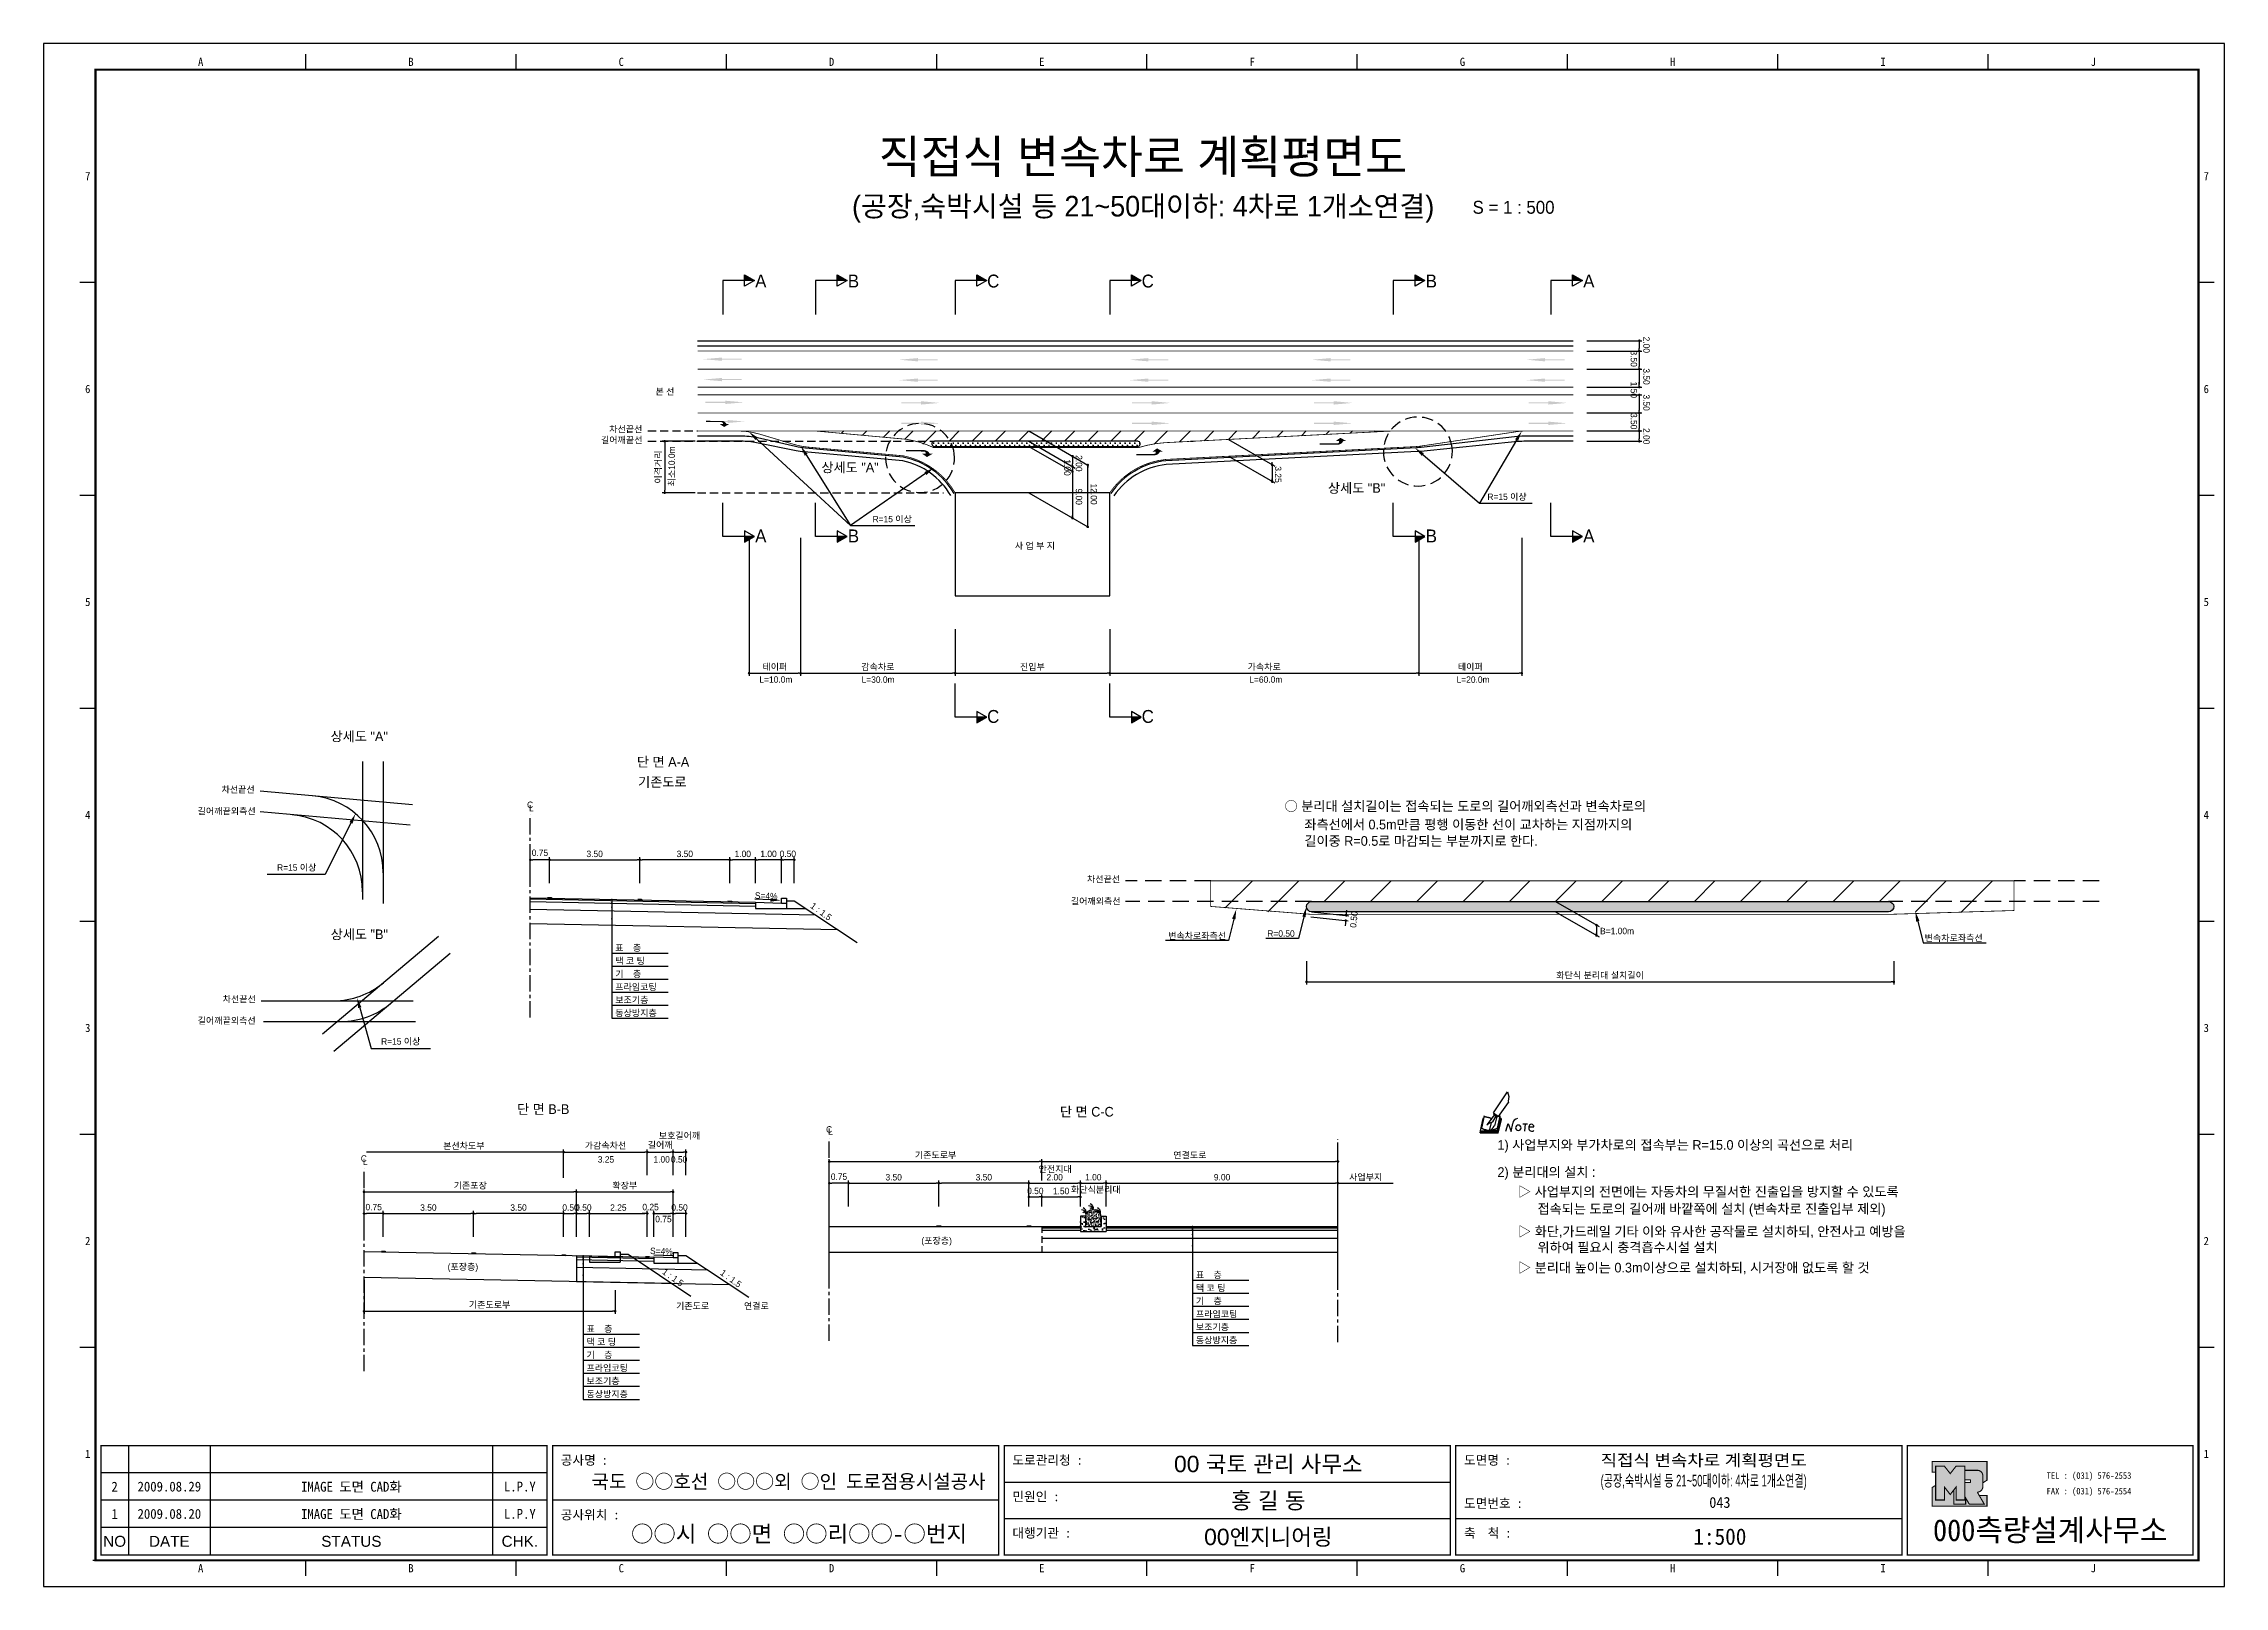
# Model space of a CAD drawing. Header units: millimetres. Extents: x 538 to 962, y 5 to 304.
import ezdxf
from ezdxf.enums import TextEntityAlignment as Align

# ---------------------------------------------------------------- set-up
doc = ezdxf.new("R2010")
doc.units = ezdxf.units.MM
doc.linetypes.add('CENTER', pattern=[50.8, 31.75, -6.35, 6.35, -6.35])
doc.linetypes.add('HIDDEN', pattern=[9.525, 6.35, -3.175])
for name, color, linetype in [('CC-GSTR-0004', 4, 'Continuous'), ('CM-LANE-0030', 30, 'Continuous'), ('CZ-DIMT-0002', 7, 'Continuous'), ('CZ-EXST-0002', 1, 'Continuous'), ('CZ-LIN1-0007', 7, 'Continuous'), ('CZ-LIN2-0003', 3, 'Continuous'), ('CZ-LINE-0001', 7, 'Continuous'), ('CZ-TEXT-BOX0', 7, 'Continuous'), ('TITLE', 7, 'Continuous')]:
    doc.layers.add(name, color=color, linetype=linetype)
doc.styles.add('견고딕', font='arial.ttf')
doc.styles.add('돋움', font='')
doc.styles.add('돋음체', font='')
doc.styles.get('돋움').set_extended_font_data('Dotum')
doc.styles.get('돋음체').set_extended_font_data('DotumChe')

msp = doc.modelspace()

# ---------------------------------------------------------------- texts
at = {"layer": 'CZ-DIMT-0002', "style": '돋움'}
for s, height, p in [('A', 2.5, (677.71, 258.14)), ('B', 2.5, (695.7, 258.14)), ('C', 2.5, (722.83, 258.14)), ('C', 2.5, (752.83, 258.14)), ('B', 2.5, (807.89, 258.14)), ('A', 2.5, (838.46, 258.14)), ('본 선', 1.25, (659.09, 236.69)), ('차선끝선', 1.25, (651.5, 229.39)), ('길어깨끝선', 1.25, (650.71, 227.29)), ('상세도 "A"', 1.875, (695.04, 221.98)), ('상세도 "B"', 1.875, (793.37, 217.98)), ('R=15 이상', 1.25, (822.58, 216.28)), ('R=15 이상', 1.25, (703.22, 211.95)), ('A', 2.5, (677.71, 208.68)), ('B', 2.5, (695.7, 208.68)), ('사 업 부 지', 1.25, (730.93, 206.77)), ('B', 2.5, (807.89, 208.68)), ('A', 2.5, (838.46, 208.68)), ('L=10.0m', 1.25, (680.64, 180.8)), ('L=30.0m', 1.25, (700.48, 180.8)), ('L=60.0m', 1.25, (775.75, 180.8)), ('L=20.0m', 1.25, (815.99, 180.8)), ('C', 2.5, (722.83, 173.65)), ('C', 2.5, (752.83, 173.65)), ('차선끝선', 1.25, (576.24, 159.48)), ('C', 1.25, (632.92, 156.51)), ('길어깨끝외측선', 1.25, (574.01, 155.28)), ('L', 1.25, (633.18, 155.85)), ('R=15 이상', 1.25, (587.62, 144.33)), ('차선끝선', 1.25, (744.25, 142.08)), ('차선끝선', 1.25, (576.47, 118.8)), ('길어깨끝외측선', 1.25, (574.02, 114.62)), ('R=15 이상', 1.25, (607.81, 110.59)), ('C', 1.25, (690.97, 93.51)), ('L', 1.25, (691.23, 93.11)), ('C', 1.25, (600.64, 87.87)), ('L', 1.25, (600.91, 87.22))]:
    msp.add_text(s, height=height, dxfattribs=at).set_placement(p, align=Align.MIDDLE_CENTER)
for s, rotation, p in [('2.00', 270, (849.02, 247.36)), ('3.50', 270, (846.58, 244.67)), ('1.50', 270, (846.58, 238.62)), ('3.50', 270, (849.02, 241.2)), ('3.50', 270, (849.02, 236.14)), ('3.50', 270, (846.58, 232.53)), ('2.00', 270, (849.02, 229.61)), ('최소10.0m', 90, (661.04, 218.29))]:
    msp.add_text(s, height=1.25, rotation=rotation, dxfattribs=at).set_placement(p)
for s, p in [('○ 분리대 설치길이는 접속되는 도로의 길어깨외측선과 변속차로의', (779.39, 156.24)), ('좌측선에서 0.5m만큼 평행 이동한 선이 교차하는 지점까지의', (783.24, 152.68)), ('길이중 R=0.5로 마감되는 부분까지로 한다.', (783.24, 149.49)), ('1) 사업부지와 부가차로의 접속부는 R=15.0 이상의 곡선으로 처리', (820.72, 90.5)), ('2) 분리대의 설치 :', (820.72, 85.23)), ('▷ 사업부지의 전면에는 자동차의 무질서한 진출입을 방지할 수 있도록', (824.71, 81.43)), ('접속되는 도로의 길어깨 바깥쪽에 설치 (변속차로 진출입부 제외)', (828.49, 78.1)), ('▷ 화단,가드레일 기타 이와 유사한 공작물로 설치하되, 안전사고 예방을', (824.71, 73.7)), ('▷ 분리대 높이는 0.3m이상으로 설치하되, 시거장애 없도록 할 것', (824.71, 66.69)), ('위하여 필요시 충격흡수시설 설치', (828.49, 70.63))]:
    msp.add_text(s, height=1.875, dxfattribs=at).set_placement(p, align=Align.MIDDLE_LEFT)
for s, rotation, p in [('S=4%', 357.7094, (678.76, 138.83)), ('1 : 1.5', 323.8881, (689.42, 135.79)), ('S=4%', 357.7094, (658.42, 69.87)), ('1 : 1.5', 323.8881, (660.66, 64.78)), ('1 : 1.5', 323.8881, (671.91, 64.58))]:
    msp.add_text(s, height=1.25, rotation=rotation, dxfattribs=at).set_placement(p, align=Align.MIDDLE_CENTER)
for s, p in [('길어깨외측선', (737.9, 137.17)), ('변속차로좌측선', (756.78, 130.45)), ('R=0.50', (776.04, 130.89)), ('B=1.00m', (840.65, 131.39)), ('변속차로좌측선', (903.65, 130.04)), ('표    층', (649.46, 128.13)), ('기    층', (649.46, 123.06)), ('택 코 팅', (649.46, 125.6)), ('프라임코팅', (649.46, 120.53)), ('보조기층', (649.46, 118)), ('동상방지층', (649.46, 115.47)), ('3.25', (646.06, 87.07)), ('1.00', (656.87, 87.07)), ('0.50', (660.26, 87.07)), ('안전지대', (731.64, 85.18)), ('사업부지', (791.92, 83.61)), ('화단식분리대', (737.91, 81.21)), ('(포장층)', (708.89, 71.3)), ('(포장층)', (616.92, 66.23)), ('표    층', (762.17, 64.64)), ('택 코 팅', (762.17, 62.11)), ('기존도로', (661.26, 58.63)), ('연결로', (674.44, 58.63)), ('기    층', (762.17, 59.58)), ('표    층', (643.87, 54.18)), ('프라임코팅', (762.17, 57.05)), ('보조기층', (762.17, 54.52)), ('택 코 팅', (643.87, 51.65)), ('동상방지층', (762.17, 51.98)), ('프라임코팅', (643.87, 46.59)), ('기    층', (643.87, 49.12)), ('보조기층', (643.87, 44.05)), ('동상방지층', (643.87, 41.52))]:
    msp.add_text(s, height=1.25, dxfattribs=at).set_placement(p)
at = {"layer": 'CZ-DIMT-0002', "char_height": 1.25, "attachment_point": 5, "style": '돋움'}
for s, insert, rotation in [('1.00', (737.21, 221.95), 270), ('\\A1;2.00', (739.47, 222.76), 270), ('3.25', (778.14, 220.6), 270), ('9.00', (739.47, 216.29), 270), ('12.00', (742.36, 216.8), 270), ('\\A1;0.50', (792.84, 134.24), 84.0289)]:
    msp.add_mtext(s, dxfattribs=dict(at, insert=insert, rotation=rotation))
at = {"layer": 'CZ-DIMT-0002', "insert": (620.06, 90.25), "char_height": 1.25, "attachment_point": 5, "style": '돋움'}
msp.add_mtext('본선차도부', dxfattribs=at)
at = {"layer": 'CZ-LINE-0001', "insert": (657.86, 222.05), "char_height": 1.25, "attachment_point": 5, "rotation": 90, "style": '돋움'}
msp.add_mtext('\\A1;이격거리', dxfattribs=at)
at = {"layer": 'CZ-LINE-0001', "char_height": 1.25, "attachment_point": 5, "style": '돋움'}
for s, insert in [('\\A1;테이퍼', (680.44, 183.22)), ('\\A1;감속차로', (700.44, 183.22)), ('\\A1;진입부', (730.44, 183.22)), ('\\A1;가속차로', (775.44, 183.22)), ('\\A1;테이퍼', (815.44, 183.22)), ('\\A1;0.75', (634.83, 147.19)), ('\\A1;3.50', (645.46, 146.97)), ('\\A1;3.50', (662.96, 146.97)), ('\\A1;1.00', (674.21, 146.97)), ('\\A1;1.00', (679.21, 146.97)), ('\\A1;0.50', (682.96, 146.99)), ('\\A1;화단식 분리대 설치길이', (840.65, 123.35)), ('\\A1;가감속차선', (647.56, 90.31)), ('\\A1;길어깨', (658.18, 90.43)), ('\\A1;보호길어깨', (661.93, 92.23)), ('\\A1;기존도로부', (711.64, 88.46)), ('\\A1;연결도로', (761.01, 88.45)), ('\\A1;0.75', (692.89, 84.33)), ('\\A1;3.50', (703.51, 84.22)), ('\\A1;3.50', (721.01, 84.22)), ('\\A1;2.00', (734.76, 84.22)), ('\\A1;1.00', (742.26, 84.23)), ('\\A1;9.00', (767.26, 84.22)), ('\\A1;기존포장', (621.31, 82.56)), ('\\A1;확장부', (651.31, 82.56)), ('\\A1;0.50', (731.01, 81.57)), ('\\A1;1.50', (736.01, 81.55)), ('\\A1;0.75', (602.56, 78.43)), ('\\A1;3.50', (613.18, 78.33)), ('\\A1;3.50', (630.68, 78.33)), ('\\A1;0.50', (640.77, 78.34)), ('\\A1;0.50', (643.27, 78.34)), ('\\A1;2.25', (650.06, 78.33)), ('\\A1;0.25', (656.31, 78.44)), ('\\A1;0.75', (658.81, 76.11)), ('\\A1;0.50', (661.93, 78.36)), ('\\A1;기존도로부', (625.06, 59.42))]:
    msp.add_mtext(s, dxfattribs=dict(at, insert=insert))
at = {"layer": 'CZ-TEXT-BOX0', "style": '돋움'}
for s, p in [('상세도 "A"', (599.75, 169.79)), ('단 면 A-A', (658.74, 164.83)), ('기존도로', (658.59, 160.93)), ('상세도 "B"', (599.77, 131.37)), ('단 면 B-B', (635.47, 97.44)), ('단 면 C-C', (741, 96.94))]:
    msp.add_text(s, height=1.875, dxfattribs=at).set_placement(p, align=Align.MIDDLE_CENTER)
at = {"layer": 'TITLE', "color": 3, "linetype": 'Continuous', "style": '돋음체'}
for s, p in [('A', (568.97, 300.68)), ('B', (609.8, 300.68)), ('C', (650.62, 300.68)), ('D', (691.45, 300.68)), ('E', (732.27, 300.68)), ('F', (773.1, 300.68)), ('G', (813.92, 300.68)), ('H', (854.75, 300.68)), ('I', (895.57, 300.68)), ('J', (936.39, 300.68)), ('7', (547.05, 278.51)), ('7', (958.32, 278.51)), ('6', (547.05, 237.18)), ('6', (958.32, 237.18)), ('5', (547.05, 195.86)), ('5', (958.32, 195.86)), ('4', (547.05, 154.53)), ('4', (958.32, 154.53)), ('3', (547.05, 113.2)), ('3', (958.32, 113.2)), ('2', (547.05, 71.87)), ('2', (958.32, 71.87)), ('1', (547.05, 30.54)), ('1', (958.32, 30.54)), ('A', (568.97, 8.36)), ('B', (609.8, 8.36)), ('C', (650.62, 8.36)), ('D', (691.45, 8.36)), ('E', (732.27, 8.36)), ('F', (773.1, 8.36)), ('G', (813.92, 8.36)), ('H', (854.75, 8.36)), ('I', (895.57, 8.36)), ('J', (936.39, 8.36))]:
    msp.add_text(s, height=1.59, dxfattribs=at).set_placement(p, align=Align.MIDDLE)
at = {"layer": 'TITLE', "style": '돋움'}
for s, height, p in [('직접식 변속차로 계획평면도', 6.5, (751.9, 282.29)), ('(공장,숙박시설 등 21~50대이하: 4차로 1개소연결)', 4, (751.94, 272.67))]:
    msp.add_text(s, height=height, dxfattribs=at).set_placement(p, align=Align.MIDDLE_CENTER)
msp.add_text('S = 1 : 500', height=2.5, dxfattribs=at).set_placement((815.89, 272.45), align=Align.MIDDLE_LEFT)
at = {"layer": 'TITLE', "style": '돋음체'}
for s, p in [('공사명 : ', (638.88, 28.44)), ('도로관리청 :', (726.56, 28.44)), ('도면명 :', (814.23, 28.44)), ('민원인 :', (726.56, 21.36)), ('도면번호 :', (814.23, 20.05)), ('공사위치 :', (638.88, 17.83)), ('대행기관 :', (726.56, 14.29)), ('축  척 :', (814.23, 14.29))]:
    msp.add_text(s, height=1.804, dxfattribs=at).set_placement(p)
at = {"layer": 'TITLE', "color": 7, "linetype": 'Continuous'}
for s, height, style, p in [('00 국토 관리 사무소', 3.1832, '견고딕', (776.23, 28.62)), ('국도 ○○호선 ○○○외 ○인 도로점용시설공사', 2.7, '돋음체', (683.1, 25.23)), ('홍 길 동', 3.183, '견고딕', (776.23, 21.54)), ('○○시 ○○면 ○○리○○-○번지', 3.1832, '돋음체', (685.13, 15.07)), ('00엔지니어링', 3.183, '견고딕', (776.23, 14.47))]:
    msp.add_text(s, height=height, dxfattribs=dict(at, style=style)).set_placement(p, align=Align.MIDDLE)
at = {"layer": 'TITLE', "style": '돋움'}
for s, width, p, p2 in [('직접식 변속차로 계획평면도', 1.010039, (840.76, 28.19), (880.76, 28.19)), ('(공장,숙박시설 등 21~50대이하: 4차로 1개소연결)', 0.554146, (840.76, 24.23), (880.76, 24.23))]:
    msp.add_text(s, height=2.25, dxfattribs=dict(at, width=width)).set_placement(p, p2, align=Align.FIT)
at = {"layer": 'TITLE', "color": 180, "style": '돋음체'}
for s, p in [('TEL : (031) 576-2553', (927.33, 25.71)), ('FAX : (031) 576-2554', (927.33, 22.68))]:
    msp.add_text(s, height=1.2733, dxfattribs=at).set_placement(p)
at = {"layer": 'TITLE', "color": 1, "linetype": 'Continuous', "style": '돋음체'}
msp.add_text('2', height=1.91, dxfattribs=at).set_placement((552.27, 24.19), align=Align.MIDDLE)
at = {"layer": 'TITLE', "linetype": 'Continuous'}
for s, height, style, p in [('2009.08.29', 1.91, '돋음체', (562.89, 24.19)), ('L.P.Y', 1.91, '돋음체', (630.93, 24.19)), ('043', 2.122, '돋음체', (863.9, 21.11)), ('1', 1.91, '돋음체', (552.27, 18.89)), ('2009.08.20', 1.91, '돋음체', (562.89, 18.89)), ('L.P.Y', 1.91, '돋음체', (630.93, 18.89)), ('NO', 2.122, '견고딕', (552.27, 13.58)), ('DATE', 2.122, '견고딕', (562.89, 13.58)), ('STATUS', 2.122, '견고딕', (598.23, 13.58)), ('CHK.', 2.122, '견고딕', (630.93, 13.58)), ('1:500', 3.183, '돋음체', (863.9, 14.47))]:
    msp.add_text(s, height=height, dxfattribs=dict(at, style=style)).set_placement(p, align=Align.MIDDLE)
at = {"layer": 'TITLE', "style": '돋음체'}
for p in [(598.23, 24.19), (598.23, 18.89)]:
    msp.add_text('IMAGE 도면 CAD화', height=1.9099, dxfattribs=at).set_placement(p, align=Align.MIDDLE)
at = {"layer": 'TITLE', "color": 180, "style": '돋음체'}
msp.add_text('000측량설계사무소', height=4.244, dxfattribs=at).set_placement((928.03, 13.62), align=Align.CENTER)

# ---------------------------------------------------------------- blocks, each defined once
blk = doc.blocks.new('note')
for p, q in [((0.85, 3.5), (3.53, 7.57)), ((1.8, 2.79), (3.74, 5.46)), ((3.53, 7.57), (3.8, 6.64)), ((3.8, 6.64), (3.69, 5.72)), ((3.69, 5.72), (3.74, 5.46)), ((-1.24, 2.36), (-1.77, 0)), ((-1.77, 0), (1.77, 0)), ((-1.77, 0), (-1.77, -0.3)), ((-1.53, 0.52), (-1.55, 0.54)), ((-1.01, 2.9), (-1.53, 0.52)), ((-1.48, 0.48), (-1.53, 0.52)), ((-1.43, 0.44), (-1.48, 0.48)), ((-1.38, 0.41), (-1.43, 0.44)), ((-1.33, 0.4), (-1.38, 0.41)), ((-1.27, 0.37), (-1.33, 0.4)), ((-1.22, 0.35), (-1.27, 0.37)), ((-1.13, 2.36), (-1.24, 2.36)), ((-1.17, 0.33), (-1.22, 0.35)), ((-1.12, 0.32), (-1.17, 0.33)), ((-1.02, 0.25), (-1.12, 0.32)), ((-0.97, 0.22), (-1.02, 0.25)), ((-1, 2.9), (-1.01, 2.9)), ((-0.98, 2.85), (-1, 2.9)), ((-0.95, 2.8), (-0.98, 2.85)), ((-0.93, 0.21), (-0.97, 0.22)), ((-0.9, 2.75), (-0.95, 2.8)), ((-0.88, 0.19), (-0.93, 0.21)), ((-0.85, 2.72), (-0.9, 2.75)), ((-0.8, 0.18), (-0.88, 0.19)), ((-0.79, 2.69), (-0.85, 2.72)), ((-0.75, 0.17), (-0.8, 0.18)), ((-0.74, 2.68), (-0.79, 2.69)), ((-0.7, 0.16), (-0.75, 0.17)), ((-0.69, 2.65), (-0.74, 2.68)), ((-0.64, 0.15), (-0.7, 0.16)), ((-0.64, 2.65), (-0.69, 2.65)), ((-0.59, 2.63), (-0.64, 2.65)), ((-0.58, 0.14), (-0.64, 0.15)), ((-0.54, 2.62), (-0.59, 2.63)), ((-0.53, 0.13), (-0.58, 0.14)), ((-0.48, 2.61), (-0.54, 2.62)), ((-0.48, 0.12), (-0.53, 0.13)), ((-0.43, 2.61), (-0.48, 2.61)), ((-0.43, 0.11), (-0.48, 0.12)), ((0.75, 2.77), (-0.46, 1.16)), ((0.37, 2.24), (-0.46, 1.16)), ((-0.46, 1.16), (-0.08, 1.47)), ((-0.38, 2.59), (-0.43, 2.61)), ((-0.38, 0.08), (-0.43, 0.11)), ((-0.33, 2.59), (-0.38, 2.59)), ((-0.29, 0.06), (-0.38, 0.08)), ((-0.27, 2.58), (-0.33, 2.59)), ((-0.23, 0.05), (-0.29, 0.06)), ((-0.22, 2.57), (-0.27, 2.58)), ((-0.16, 0.04), (-0.23, 0.05)), ((-0.17, 2.56), (-0.22, 2.57)), ((-0.12, 2.55), (-0.17, 2.56)), ((-0.11, 0.03), (-0.16, 0.04)), ((-0.07, 2.53), (-0.12, 2.55)), ((-0.04, 0.02), (-0.11, 0.03)), ((-0.08, 1.47), (0.72, 1.75)), ((-0.01, 2.51), (-0.07, 2.53)), ((-0.05, -0.3), (-0.05, 0)), ((0, 0), (-0.04, 0.02)), ((0.04, 2.5), (-0.01, 2.51)), ((0.37, 1.63), (0, 0)), ((0, 0), (1.6, 0.53)), ((0, 0), (1.65, 0.18)), ((0, 0.01), (0.06, 0.04)), ((0, -0.3), (0, 0)), ((0.09, 2.48), (0.04, 2.5)), ((0.05, -0.3), (0.05, 0)), ((0.06, 0.04), (0.11, 0.07)), ((0.14, 2.48), (0.09, 2.48)), ((0.11, 0.07), (0.16, 0.09)), ((0.2, 2.47), (0.14, 2.48)), ((0.16, 0.09), (0.21, 0.12)), ((0.26, 2.43), (0.18, 2.46)), ((0.21, 0.12), (0.27, 0.14)), ((0.34, 2.4), (0.26, 2.43)), ((0.27, 0.14), (0.36, 0.19)), ((0.45, 2.37), (0.34, 2.4)), ((0.36, 0.19), (0.41, 0.22)), ((0.41, 0.22), (0.46, 0.27)), ((0.46, 0.27), (0.51, 0.3)), ((0.51, 0.3), (0.56, 0.34)), ((0.56, 0.34), (0.6, 0.4)), ((0.6, 0.4), (0.64, 0.45)), ((0.64, 0.45), (0.67, 0.51)), ((0.67, 0.51), (0.74, 0.58)), ((0.72, 1.75), (1.16, 2.53)), ((0.74, 0.58), (0.79, 0.63)), ((1, 3.1), (0.75, 2.77)), ((0.79, 0.63), (0.83, 0.68)), ((0.83, 0.68), (0.86, 0.73)), ((0.85, 3.5), (1.8, 2.79)), ((1, 3.4), (0.85, 3.21)), ((0.85, 3.21), (1.52, 2.71)), ((0.86, 0.73), (0.89, 0.79)), ((0.89, 0.84), (0.92, 0.89)), ((0.89, 0.79), (0.89, 0.84)), ((0.92, 0.89), (0.96, 0.95)), ((0.96, 0.95), (1.01, 0.97)), ((1.47, 2.74), (1.01, 0.97)), ((1.16, 2.53), (1.37, 2.82)), ((2.13, 2.84), (1.44, 2.63)), ((1.52, 2.71), (1.66, 2.9)), ((1.6, 0.53), (2.13, 2.84)), ((1.65, 0.18), (2.19, 2.48)), ((1.77, 0), (2.3, 2.36)), ((1.77, -0.3), (2.3, 2.07)), ((1.77, -0.38), (2.3, 1.99)), ((1.77, -0.44), (2.3, 1.93)), ((1.77, 0), (1.77, -0.3)), ((2.19, 2.48), (2.04, 2.47)), ((2.3, 2.36), (2.16, 2.36)), ((2.3, 2.36), (2.3, 2.07)), ((3.21, -0.08), (3.68, 1.4)), ((3.68, 1.4), (4.26, -0.14)), ((4.26, -0.14), (4.56, 1.44)), ((6.55, 1.34), (7.46, 1.34)), ((7.01, 1.34), (6.87, -0.11)), ((7.71, 0.77), (7.71, 0.55)), ((7.71, 0.77), (8.67, 0.77)), ((-1.77, -0.3), (1.77, -0.3)), ((-1.77, -0.43), (-1.77, -0.3)), ((-1.77, -0.37), (1.77, -0.37)), ((-1.77, -0.43), (1.77, -0.43))]:
    blk.add_line(p, q)
for centre, major_axis, start_param, end_param in [((0.4, 2.31), (0.0702, 0.0702), 3.283946, 6.425539), ((5.68, 1.23), (-0.806, 0.806), -0.591174, 0.597824), ((5.66, 0.58), (-0.378, 0.378), 3.926991, 10.210176), ((8.3, 0.49), (0.422, 0.422), 2.265602, 4.634911), ((8.19, 0.77), (-0.342, 0.342), 3.926991, 7.068583)]:
    blk.add_ellipse(centre, major_axis=major_axis, ratio=1, start_param=start_param, end_param=end_param)
blk = doc.blocks.new('_Dot')
at = {"color": 0, "linetype": 'ByBlock', "lineweight": -2}
blk.add_line((-0.5, 0), (-1, 0), dxfattribs=at)
at = {"color": 0, "linetype": 'ByBlock', "const_width": 0.5}
blk.add_lwpolyline([(-0.25, 0, 1), (0.25, 0, 1)], format="xyb", close=True, dxfattribs=at)

# ---------------------------------------------------------------- hatches: boundary and pattern name
at = {"layer": 'CM-LANE-0030'}
h = msp.add_hatch(dxfattribs=at)
h.set_pattern_fill('ANSI31', color=256, style=0)
h.set_pattern_definition([(45, (540.1858, 39.517), (-2.245064, 2.245064), [])])
h.paths.add_polyline_path([(750.88, 227.05, -0.830663), (751.06, 226.09, 0.001236), (750.98, 226.05), (752.5, 226.05, -0.050333), (756.09, 226.77), (800.5, 229.05), (688.3, 229.05), (705.87, 227.44, -0.062108), (710.17, 226.05), (711.29, 226.05, 0.001633), (711.18, 226.11, -0.783474), (711.42, 227.05)])
at = {"layer": 'CZ-EXST-0002'}
h = msp.add_hatch(dxfattribs=at)
h.set_pattern_fill('AR-CONC', color=256, scale=0.01, style=0)
h.set_pattern_definition([(50, (-368.3567, 3557.5248), (1.8218467, -0.15939086), [0.1905, -2.0955]), (355, (-368.3567, 3557.5248), (-0.3524283, 1.9105664), [0.1524, -1.6764]), (100.451, (-368.205, 3557.5115), (1.469425, 1.7511669), [0.1619, -1.7809]), (46.1842, (-368.3567, 3558.0328), (2.7107904, -0.4204233), [0.28575, -3.14325]), (96.6356, (-368.1308, 3557.9977), (2.3740423, 2.4742556), [0.24285, -2.67135]), (351.184, (-368.3567, 3558.0328), (2.374046, 2.4742512), [0.2286, -2.5146]), (21, (-368.1027, 3557.9058), (1.5161488, -1.0226552), [0.1905, -2.0955]), (326, (-368.1027, 3557.9058), (0.6180203, 1.8418797), [0.1524, -1.6764]), (71.4514, (-367.9764, 3557.8206), (2.1341649, 0.8192286), [0.1619, -1.7809]), (37.5, (-368.35675, 3557.5248), (0.03088603, 0.84555039), [0, -1.65608, 0, -1.7018, 0, -1.68275]), (7.5, (-368.35675, 3557.5248), (0.66819663, 1.00180575), [0, -0.97028, 0, -1.61798, 0, -0.64135]), (327.5, (-368.9232, 3557.5248), (1.35590595, -0.05728744), [0, -0.635, 0, -1.9812, 0, -2.6289]), (317.5, (-369.1772, 3557.5248), (1.4812918, 0.2542649), [0, -0.8255, 0, -1.31572, 0, -1.8669])])
h.paths.add_polyline_path([(744.76, 73.68), (744.76, 76.68), (743.76, 76.68), (743.76, 74.68), (740.76, 74.68), (740.76, 76.68), (739.76, 76.68), (739.76, 73.68)])
h = msp.add_hatch(dxfattribs=at)
h.set_pattern_fill('AR-SAND', color=256, scale=0.01, style=0)
h.set_pattern_definition([(37.5, (-368.35675, 3557.52478), (-0.016000313, 0.489413237), [0, -0.38608, 0, -0.4318, 0, -0.41275]), (7.5, (-368.35675, 3557.5248), (0.44952328, 0.7168251), [0, -0.20828, 0, -0.34798, 0, -0.13335]), (327.5, (-368.66917, 3557.52478), (0.79099237, 0.001437185), [0, -0.127, 0, -0.4572, 0, -0.5969]), (317.5, (-368.6692, 3557.5248), (0.76355645, 0.22292932), [0, -0.0635, 0, -0.29972, 0, -0.3429])])
edge = h.paths.add_edge_path()
edge.add_ellipse((742.26, 76.68), major_axis=(-1.5, 0), ratio=0.829212, start_angle=180, end_angle=360)
edge.add_line((740.76, 76.68), (740.76, 74.68))
edge.add_line((740.76, 74.68), (743.76, 74.68))
edge.add_line((743.76, 74.68), (743.76, 76.68))
at = {"layer": 'CZ-LIN1-0007'}
for points in [[(670.19, 243.3), (670.19, 243.08), (674.01, 243.09), (674.01, 242.87), (670.19, 242.87), (670.19, 242.66), (666.54, 242.98)], [(708.2, 243.19), (708.2, 242.98), (712.02, 242.98), (712.02, 242.76), (708.2, 242.76), (708.2, 242.55), (704.55, 242.87)], [(752.97, 243.19), (752.97, 242.98), (756.8, 242.98), (756.8, 242.76), (752.97, 242.76), (752.97, 242.55), (749.32, 242.87)], [(788.34, 243.19), (788.34, 242.98), (792.17, 242.98), (792.17, 242.76), (788.34, 242.76), (788.34, 242.55), (784.69, 242.87)], [(829.98, 243.19), (829.98, 242.98), (833.8, 242.98), (833.8, 242.76), (829.98, 242.76), (829.98, 242.55), (826.33, 242.87)], [(670.19, 239.34), (670.19, 239.13), (674.01, 239.13), (674.01, 238.91), (670.19, 238.91), (670.19, 238.7), (666.54, 239.02)], [(708.2, 239.23), (708.2, 239.02), (712.02, 239.02), (712.02, 238.81), (708.2, 238.8), (708.2, 238.59), (704.55, 238.91)], [(752.97, 239.23), (752.97, 239.02), (756.8, 239.02), (756.8, 238.81), (752.97, 238.8), (752.97, 238.59), (749.32, 238.91)], [(788.34, 239.23), (788.34, 239.02), (792.17, 239.02), (792.17, 238.81), (788.34, 238.8), (788.34, 238.59), (784.69, 238.91)], [(829.98, 239.23), (829.98, 239.02), (833.8, 239.02), (833.8, 238.81), (829.98, 238.8), (829.98, 238.59), (826.33, 238.91)], [(670.8, 234.92), (670.8, 234.71), (666.97, 234.71), (666.97, 234.49), (670.8, 234.49), (670.8, 234.28), (674.45, 234.6)], [(708.81, 234.82), (708.81, 234.6), (704.98, 234.6), (704.98, 234.39), (708.81, 234.39), (708.81, 234.17), (712.46, 234.49)], [(753.58, 234.82), (753.58, 234.6), (749.75, 234.6), (749.75, 234.39), (753.58, 234.39), (753.58, 234.17), (757.23, 234.49)], [(788.95, 234.82), (788.95, 234.6), (785.12, 234.6), (785.12, 234.39), (788.95, 234.39), (788.95, 234.17), (792.6, 234.49)], [(830.59, 234.82), (830.59, 234.6), (826.76, 234.6), (826.76, 234.39), (830.59, 234.39), (830.59, 234.17), (834.24, 234.49)], [(670.15, 231, -0.267976), (671.06, 230.4), (671.61, 230.4), (670.58, 229.82), (669.75, 230.39), (670.36, 230.39, 0.504994), (670.09, 230.76), (667.04, 230.78), (667.04, 231.02)], [(671.28, 231.17), (671.28, 230.98), (667.86, 230.98), (667.86, 230.79), (671.28, 230.79), (671.28, 230.6), (674.55, 230.89)], [(708.81, 230.86), (708.81, 230.64), (704.98, 230.64), (704.98, 230.43), (708.81, 230.43), (708.81, 230.21), (712.46, 230.53)], [(753.58, 230.86), (753.58, 230.64), (749.75, 230.64), (749.75, 230.43), (753.58, 230.43), (753.58, 230.21), (757.23, 230.53)], [(788.95, 230.86), (788.95, 230.64), (785.12, 230.64), (785.12, 230.43), (788.95, 230.43), (788.95, 230.21), (792.6, 230.53)], [(830.59, 230.86), (830.59, 230.64), (826.76, 230.64), (826.76, 230.43), (830.59, 230.43), (830.59, 230.21), (834.24, 230.53)], [(709.47, 225.33, -0.267976), (710.5, 224.64), (711.13, 224.65), (709.96, 223.99), (709.01, 224.64), (709.71, 224.64, 0.504994), (709.4, 225.06), (705.93, 225.08), (705.93, 225.35)], [(754.16, 224.32, 0.267976), (755.19, 225.01), (755.82, 225.01), (754.64, 225.67), (753.7, 225.02), (754.39, 225.01, -0.504994), (754.08, 224.6), (750.62, 224.58), (750.62, 224.3)], [(789.75, 226.38, 0.267976), (790.78, 227.07), (791.4, 227.07), (790.23, 227.72), (789.29, 227.07), (789.98, 227.07, -0.504994), (789.67, 226.65), (786.21, 226.63), (786.21, 226.36)], [(637.08, 138.4), (637.08, 138.52), (636.33, 138.54), (636.33, 138.41)], [(654.58, 138.05), (654.58, 138.17), (653.83, 138.19), (653.83, 138.06)], [(672.08, 137.7), (672.08, 137.82), (671.33, 137.84), (671.33, 137.71)], [(712.64, 74.68), (712.64, 74.8), (711.89, 74.8), (711.89, 74.68)], [(730.14, 74.68), (730.14, 74.8), (729.39, 74.8), (729.39, 74.68)], [(604.81, 69.76), (604.81, 69.89), (604.06, 69.9), (604.06, 69.78)], [(622.31, 69.41), (622.31, 69.54), (621.56, 69.55), (621.56, 69.43)], [(639.81, 69.06), (639.81, 69.19), (639.06, 69.2), (639.06, 69.08)], [(656.06, 68.74), (656.06, 68.86), (655.31, 68.88), (655.31, 68.75)]]:
    msp.add_hatch(color=256, dxfattribs=at).paths.add_polyline_path(points)
at = {"layer": 'CZ-LIN2-0003'}
h = msp.add_hatch(dxfattribs=at)
h.set_pattern_fill('CROSS', color=256, scale=0.075, style=0)
h.set_pattern_definition([(0, (540.1858, 39.517), (0.47625, 0.47625), [0.238125, -0.714375]), (90, (540.3049, 39.39794), (-0.47625, 0.47625), [0.238125, -0.714375])])
h.paths.add_polyline_path([(750.98, 226.05, -0.001236), (751.06, 226.09, 0.830663), (750.88, 227.05), (711.42, 227.05, 0.783474), (711.18, 226.11, -0.001633), (711.29, 226.05)])
h = msp.add_hatch(dxfattribs=at)
h.set_pattern_fill('CROSS', color=256, scale=0.15, style=0)
h.set_pattern_definition([(0, (471.9979, 621.8712), (0.9525, 0.9525), [0.47625, -1.42875]), (90, (472.236, 621.6331), (-0.9525, 0.9525), [0.47625, -1.42875])])
h.paths.add_polyline_path([(896.66, 137.74), (784.65, 137.74, 1), (784.65, 135.74), (896.66, 135.74, 1)])
at = {"layer": 'CZ-LINE-0001'}
for points in [[(674.56, 259.32), (674.56, 258.22), (676.46, 258.22)], [(692.54, 259.32), (692.54, 258.22), (694.45, 258.22)], [(719.68, 259.32), (719.68, 258.22), (721.58, 258.22)], [(749.68, 259.32), (749.68, 258.22), (751.58, 258.22)], [(804.74, 259.32), (804.74, 258.22), (806.64, 258.22)], [(835.3, 259.32), (835.3, 258.22), (837.21, 258.22)], [(676.46, 208.55), (674.56, 208.55), (674.56, 207.45)], [(694.45, 208.55), (692.54, 208.55), (692.54, 207.45)], [(806.64, 208.55), (804.74, 208.55), (804.74, 207.45)], [(837.21, 208.55), (835.3, 208.55), (835.3, 207.45)], [(721.58, 173.52), (719.68, 173.52), (719.68, 172.42)], [(751.58, 173.52), (749.68, 173.52), (749.68, 172.42)]]:
    msp.add_hatch(color=256, dxfattribs=at).paths.add_polyline_path(points)
at = {"layer": 'TITLE', "ltscale": 150}
h = msp.add_hatch(color=8, dxfattribs=at)
edge = h.paths.add_edge_path()
edge.add_line((915.76, 29.07), (905.09, 29.07))
edge.add_line((905.09, 29.07), (905.09, 26.99))
edge.add_line((905.09, 26.99), (905.8, 26.99))
edge.add_line((905.8, 26.99), (905.8, 28.16))
edge.add_line((905.8, 28.16), (907.49, 28.16))
edge.add_line((907.49, 28.16), (908.62, 26.71))
edge.add_line((908.62, 26.71), (909.75, 28.16))
edge.add_line((909.75, 28.16), (911.44, 28.16))
edge.add_line((911.44, 28.16), (911.44, 27.36))
edge.add_line((911.44, 27.36), (913.88, 27.36))
edge.add_arc((913.88, 26.29), 1.07, 0, 90, ccw=False)
edge.add_line((914.95, 26.29), (914.95, 24.93))
edge.add_line((914.95, 24.93), (915.76, 25.44))
edge.add_line((915.76, 25.44), (915.76, 29.07))
h.paths.add_polyline_path([(909.3, 23.54), (908.62, 22.66), (907.49, 24.11), (907.49, 21.6), (905.8, 21.6), (905.8, 24.45), (905.09, 24.01), (905.09, 20.38), (915.76, 20.38), (915.76, 22.46), (914.26, 22.46), (915.22, 20.8), (912.31, 20.8), (911.61, 22.01), (911.61, 20.8), (909.3, 20.8)])
msp.add_hatch(color=5, dxfattribs=at).paths.add_polyline_path([(911.44, 28.16), (909.75, 28.16), (908.62, 26.71), (907.49, 28.16), (905.8, 28.16), (905.8, 21.6), (907.49, 21.6), (907.49, 24.11), (908.62, 22.66), (909.75, 24.11), (909.75, 21.6), (911.44, 21.6)])
h = msp.add_hatch(color=161, dxfattribs=at)
edge = h.paths.add_edge_path()
edge.add_arc((913.88, 26.29), 1.07, 360, 450)
edge.add_line((913.88, 27.36), (911.44, 27.36))
edge.add_line((911.44, 27.36), (911.44, 25.51))
edge.add_line((911.44, 25.51), (912.43, 25.51))
edge.add_arc((912.43, 25.4), 0.113, 0, 90, ccw=False)
edge.add_line((912.55, 25.4), (912.55, 25.09))
edge.add_arc((912.43, 25.09), 0.113, 270, 360, ccw=False)
edge.add_line((912.43, 24.97), (911.44, 24.97))
edge.add_line((911.44, 24.97), (911.44, 21.6))
edge.add_line((911.44, 21.6), (909.75, 21.6))
edge.add_line((909.75, 21.6), (909.75, 24.11))
edge.add_line((909.75, 24.11), (909.3, 23.54))
edge.add_line((909.3, 23.54), (909.3, 20.8))
edge.add_line((909.3, 20.8), (911.61, 20.8))
edge.add_line((911.61, 20.8), (911.61, 22.01))
edge.add_line((911.61, 22.01), (912.31, 20.8))
edge.add_line((912.31, 20.8), (915.22, 20.8))
edge.add_line((915.22, 20.8), (913.88, 23.12))
edge.add_arc((913.88, 24.19), 1.07, 270, 360)
edge.add_line((914.95, 24.19), (914.95, 26.29))

# ---------------------------------------------------------------- linework, layer by layer
at = {"color": 0, "linetype": 'ByBlock', "lineweight": -2}
for p, q in [((848.26, 246.3), (848.26, 246.05)), ((848.26, 244.8), (848.26, 245.05)), ((848.26, 244.3), (848.26, 244.05)), ((848.26, 241.3), (848.26, 241.55)), ((848.26, 240.8), (848.26, 240.55)), ((848.26, 237.8), (848.26, 238.05)), ((848.26, 237.8), (848.26, 238.05)), ((848.26, 235.8), (848.26, 235.55)), ((848.26, 235.8), (848.26, 235.55)), ((848.26, 232.8), (848.26, 233.05)), ((848.26, 232.3), (848.26, 232.05)), ((848.26, 229.3), (848.26, 229.55)), ((848.26, 228.8), (848.26, 228.55)), ((848.26, 227.3), (848.26, 227.55)), ((738.22, 223.9), (738.22, 223.65)), ((738.22, 222.4), (738.22, 222.65)), ((738.22, 221.9), (738.22, 221.65)), ((738.22, 221.4), (738.22, 221.65)), ((741.18, 222.19), (741.18, 221.94)), ((776.98, 222.75), (776.98, 223)), ((776.98, 222.25), (776.98, 222)), ((776.97, 219.5), (776.97, 219.75)), ((738.22, 212.4), (738.22, 212.65)), ((741.18, 210.69), (741.18, 210.94)), ((791.4, 135.28), (791.43, 135.53)), ((791.24, 133.79), (791.22, 133.54)), ((839.95, 132.91), (839.95, 132.66)), ((839.95, 131.41), (839.95, 131.66)), ((639.18, 89.11), (638.93, 89.11)), ((790.01, 83.08), (790.26, 83.08))]:
    msp.add_line(p, q, dxfattribs=at)
at = {"color": 0, "linetype": 'ByBlock', "const_width": 0.25}
for points in [[(848.26, 246.43, 1), (848.26, 246.68, 1)], [(848.26, 244.68, 1), (848.26, 244.43, 1)], [(848.26, 244.43, 1), (848.26, 244.68, 1)], [(848.26, 241.18, 1), (848.26, 240.93, 1)], [(848.26, 240.93, 1), (848.26, 241.18, 1)], [(848.26, 237.68, 1), (848.26, 237.43, 1)], [(848.26, 237.68, 1), (848.26, 237.43, 1)], [(848.26, 235.93, 1), (848.26, 236.18, 1)], [(848.26, 235.93, 1), (848.26, 236.18, 1)], [(848.26, 232.68, 1), (848.26, 232.43, 1)], [(848.26, 232.43, 1), (848.26, 232.68, 1)], [(848.26, 228.93, 1), (848.26, 229.18, 1)], [(848.26, 229.18, 1), (848.26, 228.93, 1)], [(738.22, 224.02, 1), (738.22, 224.27, 1)], [(848.26, 227.18, 1), (848.26, 226.93, 1)], [(738.22, 222.27, 1), (738.22, 222.02, 1)], [(738.22, 222.02, 1), (738.22, 222.27, 1)], [(738.22, 221.27, 1), (738.22, 221.02, 1)], [(741.18, 222.31, 1), (741.18, 222.56, 1)], [(776.98, 222.37, 1), (776.98, 222.62, 1)], [(776.98, 222.62, 1), (776.98, 222.37, 1)], [(776.97, 219.37, 1), (776.97, 219.12, 1)], [(738.22, 212.27, 1), (738.22, 212.02, 1)], [(741.18, 210.56, 1), (741.18, 210.31, 1)], [(791.26, 133.91, 1), (791.28, 134.16, 1)], [(791.39, 135.16, 1), (791.36, 134.91, 1)], [(839.95, 133.03, 1), (839.95, 133.28, 1)], [(839.95, 131.28, 1), (839.95, 131.03, 1)], [(639.31, 89.11, 1), (639.56, 89.11, 1)], [(789.89, 83.08, 1), (789.64, 83.08, 1)]]:
    msp.add_lwpolyline(points, format="xyb", close=True, dxfattribs=at)
at = {"layer": 'CC-GSTR-0004'}
for p, q in [((676.71, 137.6), (681.71, 137.4)), ((676.71, 137.6), (676.71, 136.4)), ((676.71, 136.4), (682.71, 136.4)), ((681.71, 138.4), (682.71, 138.4)), ((681.71, 137.4), (681.71, 138.4)), ((681.71, 137.4), (682.71, 137.4)), ((682.71, 138.4), (682.71, 136.4))]:
    msp.add_line(p, q, dxfattribs=at)
for points in [[(665.44, 246.55), (835.44, 246.55)], [(665.44, 245.55), (835.44, 245.55)], [(661.68, 68.57), (660.68, 68.57), (656.93, 68.72), (656.93, 67.57), (661.68, 67.57), (661.68, 69.57), (660.68, 69.57), (660.68, 68.57)]]:
    msp.add_lwpolyline(points, dxfattribs=at)
for points in [[(715.22, 216.93, 0.214554), (705.38, 223.97), (686.39, 225.71), (686.39, 225.71, -0.032516), (684.46, 226.02), (684.46, 226.02), (677.06, 227.69, 0.055483), (673.77, 228.05), (665.44, 228.05)], [(714.57, 216.55, 0.213816), (705.27, 223.22), (686.14, 224.98), (686.14, 224.98, -0.026776), (684.56, 225.22), (684.56, 225.22), (676.9, 226.76, 0.049732), (673.94, 227.05), (665.44, 227.05)], [(835.44, 228.05), (826.28, 228.05, 0.028028), (824.6, 227.96), (805.9, 225.85), (805.9, 225.85, -0.015157), (804.99, 225.78), (804.99, 225.78), (756.35, 223.27, 0.221504), (745.64, 216.91)], [(835.44, 227.05), (826.19, 227.05, 0.02497), (824.69, 226.98), (805.85, 225.09, -0.0121), (805.12, 225.04), (756.41, 222.53, 0.221166), (746.26, 216.49)]]:
    msp.add_lwpolyline(points, format="xyb", dxfattribs=at)
at = {"layer": 'CM-LANE-0030'}
for p, q in [((767.89, 136.48), (773.15, 141.74)), ((776.13, 135.74), (782.13, 141.74)), ((787.11, 137.74), (791.11, 141.74)), ((796.09, 137.74), (800.09, 141.74)), ((805.07, 137.74), (809.07, 141.74)), ((814.05, 137.74), (818.05, 141.74)), ((823.03, 137.74), (827.03, 141.74)), ((832.01, 137.74), (836.01, 141.74)), ((840.99, 137.74), (844.99, 141.74)), ((849.97, 137.74), (853.97, 141.74)), ((858.95, 137.74), (862.95, 141.74)), ((867.93, 137.74), (871.93, 141.74)), ((876.91, 137.74), (880.91, 141.74)), ((885.89, 137.74), (889.89, 141.74)), ((894.87, 137.74), (898.87, 141.74)), ((901.85, 135.74), (907.85, 141.74)), ((910.83, 135.74), (916.83, 141.74))]:
    msp.add_line(p, q, dxfattribs=at)
at = {"layer": 'CM-LANE-0030', "const_width": 0.15}
for points in [[(665.44, 237.55), (835.44, 237.55)], [(665.44, 236.05), (835.44, 236.05)]]:
    msp.add_lwpolyline(points, dxfattribs=at)
msp.add_lwpolyline([(800.5, 229.05), (688.3, 229.05), (705.87, 227.44, -0.076684), (711.29, 225.8), (750.98, 225.8, -0.059037), (756.09, 226.77)], format="xyb", close=True, dxfattribs=at)
at = {"layer": 'CM-LANE-0030'}
msp.add_lwpolyline([(761.14, 227.05), (761.67, 227.05)], dxfattribs=at)
at = {"layer": 'CM-LANE-0030', "const_width": 0.15}
msp.add_lwpolyline([(765.05, 136.78), (784.65, 135.24), (896.66, 135.24), (921.01, 135.99), (921.01, 141.74), (765.05, 141.74)], close=True, dxfattribs=at)
at = {"layer": 'CZ-EXST-0002'}
for p, q in [((600.41, 164.88), (600.41, 138.1)), ((604.4, 164.88), (604.4, 137.37)), ((610.11, 156.51), (580.52, 159.14)), ((609.62, 152.54), (580.52, 155.13)), ((592.62, 112.04), (615.17, 131.03)), ((594.83, 108.67), (617.43, 127.7)), ((580.74, 118.46), (610.22, 118.46)), ((581.16, 114.46), (610.7, 114.46)), ((691.01, 74.68), (732.26, 74.68)), ((600.68, 69.84), (644.43, 68.97)), ((644.43, 68.97), (649.43, 68.77)), ((644.43, 68.97), (644.43, 67.77)), ((644.43, 67.77), (650.43, 67.77)), ((649.43, 69.77), (650.43, 69.77)), ((649.43, 68.77), (649.43, 69.77)), ((649.43, 68.77), (650.43, 68.77)), ((650.43, 69.77), (650.43, 67.77)), ((650.43, 69.27), (651.93, 69.27)), ((651.93, 69.27), (664.14, 61.13)), ((691.01, 69.68), (732.26, 69.68)), ((600.68, 64.84), (660.36, 63.65))]:
    msp.add_line(p, q, dxfattribs=at)
at = {"layer": 'CZ-LIN1-0007'}
for p, q in [((636.33, 138.54), (637.08, 138.52)), ((636.33, 138.41), (637.08, 138.4)), ((637.08, 138.52), (637.08, 138.4)), ((653.83, 138.19), (654.58, 138.17)), ((653.83, 138.06), (654.58, 138.05)), ((654.58, 138.17), (654.58, 138.05)), ((671.33, 137.84), (672.08, 137.82)), ((671.33, 137.71), (672.08, 137.7)), ((672.08, 137.82), (672.08, 137.7)), ((711.89, 74.68), (711.89, 74.8)), ((711.89, 74.8), (712.64, 74.8)), ((712.64, 74.68), (711.89, 74.68)), ((712.64, 74.8), (712.64, 74.68)), ((729.39, 74.68), (729.39, 74.8)), ((729.39, 74.8), (730.14, 74.8)), ((730.14, 74.68), (729.39, 74.68)), ((730.14, 74.8), (730.14, 74.68)), ((604.06, 69.9), (604.81, 69.89)), ((604.06, 69.78), (604.81, 69.76)), ((604.81, 69.89), (604.81, 69.76)), ((621.56, 69.55), (622.31, 69.54)), ((621.56, 69.43), (622.31, 69.41)), ((622.31, 69.54), (622.31, 69.41)), ((639.06, 69.2), (639.81, 69.19)), ((639.06, 69.08), (639.81, 69.06)), ((639.81, 69.19), (639.81, 69.06)), ((655.31, 68.88), (656.06, 68.86)), ((655.31, 68.75), (656.06, 68.74)), ((656.06, 68.86), (656.06, 68.74))]:
    msp.add_line(p, q, dxfattribs=at)
at = {"layer": 'CZ-LIN1-0007', "const_width": 0.15}
msp.add_lwpolyline([(665.44, 244.55), (835.44, 244.55)], dxfattribs=at)
at = {"layer": 'CZ-LIN1-0007', "linetype": 'HIDDEN', "const_width": 0.15}
for points in [[(665.44, 241.05), (835.44, 241.05)], [(665.44, 232.55), (835.44, 232.55)], [(673.23, 229.05), (688.3, 229.05)], [(800.5, 229.05), (826.55, 229.05)]]:
    msp.add_lwpolyline(points, dxfattribs=at)
at = {"layer": 'CZ-LIN1-0007', "const_width": 0.15}
for points in [[(715.44, 217.05, 0.214787), (705.41, 224.22), (686.93, 225.91), (686.93, 225.91, -0.049984), (684, 226.48), (684, 226.48), (677.54, 228.42), (677.54, 228.42, 0.072993), (673.23, 229.05), (673.23, 229.05), (665.44, 229.05)], [(835.44, 229.05), (826.55, 229.05, 0.03724), (824.33, 228.89), (806.16, 226.16), (806.16, 226.16, -0.024362), (804.71, 226.01), (804.71, 226.01), (756.33, 223.52), (756.33, 223.52, 0.22161), (745.44, 217.05)]]:
    msp.add_lwpolyline(points, format="xyb", dxfattribs=at)
at = {"layer": 'CZ-LIN2-0003'}
for p, q in [((632.96, 138.48), (676.71, 137.6)), ((632.96, 138.23), (676.71, 137.35)), ((632.96, 137.73), (676.71, 136.85)), ((632.96, 136.23), (688.38, 135.12)), ((682.71, 137.9), (684.21, 137.9)), ((682.71, 136.4), (686.46, 136.4)), ((684.21, 137.9), (696.41, 129.77)), ((632.96, 133.48), (692.64, 132.29)), ((740.76, 76.68), (739.76, 76.68)), ((739.76, 76.68), (739.76, 73.68)), ((740.76, 76.68), (740.76, 74.68)), ((743.76, 76.68), (743.76, 74.68)), ((743.76, 76.68), (744.76, 76.68)), ((744.76, 76.68), (744.76, 73.68)), ((732.26, 74.68), (739.76, 74.68)), ((732.26, 74.43), (739.76, 74.43)), ((732.26, 73.93), (739.76, 73.93)), ((732.26, 72.43), (789.76, 72.43)), ((739.76, 73.68), (744.76, 73.68)), ((740.76, 74.68), (743.76, 74.68)), ((744.76, 74.68), (789.76, 74.68)), ((744.76, 74.43), (789.76, 74.43)), ((744.76, 73.93), (789.76, 73.93)), ((641.93, 69.02), (656.93, 68.72)), ((641.93, 69.02), (641.93, 64.02)), ((641.93, 68.77), (656.93, 68.47)), ((641.93, 68.27), (656.93, 67.97)), ((661.68, 69.07), (663.18, 69.07)), ((663.18, 69.07), (675.39, 60.93)), ((732.26, 69.68), (789.76, 69.68)), ((641.93, 66.77), (667.4, 66.26)), ((641.93, 64.02), (671.65, 63.43)), ((661.68, 67.57), (665.43, 67.57))]:
    msp.add_line(p, q, dxfattribs=at)
for points in [[(751.06, 226.09, 0.830663), (750.88, 227.05), (711.42, 227.05, 0.783474), (711.18, 226.11, -0.001633), (711.29, 226.05), (750.98, 226.05)], [(751.06, 226.09, 0.001236), (750.98, 226.05)]]:
    msp.add_lwpolyline(points, format="xyb", dxfattribs=at)
msp.add_lwpolyline([(745.44, 217.05), (715.44, 217.05), (715.44, 197.05), (745.44, 197.05)], close=True, dxfattribs=at)
msp.add_lwpolyline([(896.66, 135.74), (784.65, 135.74, -1), (784.65, 137.74), (896.66, 137.74, -1)], format="xyb", close=True, dxfattribs=at)
for centre, radius, start, end in [((589.4, 143.3), 15, 0, 84.9204), ((585.41, 139.63), 15, 0, 84.9204), ((594.78, 133.46), 15, 270, 310.097), ((596.23, 129.46), 15, 270, 310.097), ((740, 77.02), 0.88, 7.8639, 92.7752), ((740.45, 76.99), 0.44, 19.771, 124.0366), ((739.89, 77.36), 1, 347.1802, 67.3267), ((741.39, 77.8), 0.88, 7.8639, 92.7752), ((741.85, 77.77), 0.44, 19.771, 124.0366), ((741.28, 78.15), 1, 347.1802, 67.3267), ((742.78, 77.02), 0.88, 7.8639, 92.7752), ((743.24, 76.99), 0.44, 19.771, 124.0366), ((742.68, 77.36), 1, 347.1802, 67.3267)]:
    msp.add_arc(centre, radius, start, end, dxfattribs=at)
msp.add_ellipse((742.26, 76.68), major_axis=(-1.5, 0), ratio=0.829212, start_param=3.141593, end_param=6.283185, dxfattribs=at)
at = {"layer": 'CZ-LINE-0001'}
for p, q in [((674.56, 257.12), (674.56, 259.32)), ((674.56, 259.32), (676.46, 258.22)), ((692.54, 257.12), (692.54, 259.32)), ((692.54, 259.32), (694.45, 258.22)), ((719.68, 257.12), (719.68, 259.32)), ((719.68, 259.32), (721.58, 258.22)), ((749.68, 257.12), (749.68, 259.32)), ((749.68, 259.32), (751.58, 258.22)), ((804.74, 257.12), (804.74, 259.32)), ((804.74, 259.32), (806.64, 258.22)), ((835.3, 257.12), (835.3, 259.32)), ((835.3, 259.32), (837.21, 258.22)), ((676.46, 258.22), (670.32, 258.22)), ((670.32, 258.22), (670.32, 251.68)), ((676.46, 258.22), (674.56, 257.12)), ((694.45, 258.22), (688.3, 258.22)), ((688.3, 258.22), (688.3, 251.68)), ((694.45, 258.22), (692.54, 257.12)), ((721.58, 258.22), (715.44, 258.22)), ((715.44, 258.22), (715.44, 251.68)), ((721.58, 258.22), (719.68, 257.12)), ((751.58, 258.22), (745.44, 258.22)), ((745.44, 258.22), (745.44, 251.68)), ((751.58, 258.22), (749.68, 257.12)), ((806.64, 258.22), (800.5, 258.22)), ((800.5, 258.22), (800.5, 251.68)), ((806.64, 258.22), (804.74, 257.12)), ((837.21, 258.22), (831.06, 258.22)), ((831.06, 258.22), (831.06, 251.68)), ((837.21, 258.22), (835.3, 257.12)), ((838.04, 246.55), (848.76, 246.55)), ((848.26, 246.05), (848.26, 245.05)), ((838.04, 244.55), (848.76, 244.55)), ((838.04, 244.55), (848.76, 244.55)), ((848.26, 244.05), (848.26, 241.55)), ((838.04, 241.05), (848.76, 241.05)), ((838.04, 241.05), (848.76, 241.05)), ((838.04, 237.55), (848.76, 237.55)), ((838.04, 237.55), (848.76, 237.55)), ((848.26, 240.55), (848.26, 238.05)), ((848.26, 238.05), (848.26, 238.55)), ((838.04, 236.05), (848.76, 236.05)), ((838.04, 236.05), (848.76, 236.05)), ((848.26, 235.55), (848.26, 233.05)), ((848.26, 235.55), (848.26, 235.05)), ((729.72, 229.05), (741.18, 222.44)), ((838.04, 232.55), (848.76, 232.55)), ((838.04, 232.55), (848.76, 232.55)), ((838.04, 229.05), (848.76, 229.05)), ((838.04, 229.05), (848.76, 229.05)), ((848.26, 232.05), (848.26, 229.55)), ((664.94, 227.05), (658.56, 227.05)), ((659.06, 226.55), (659.06, 217.55)), ((729.72, 227.05), (738.72, 221.86)), ((729.72, 227.05), (738.72, 221.86)), ((729.72, 226.05), (738.22, 221.15)), ((768.48, 227.4), (777.48, 222.21)), ((838.04, 227.05), (848.76, 227.05)), ((848.26, 228.55), (848.26, 227.55)), ((738.22, 223.65), (738.22, 222.65)), ((738.22, 221.65), (738.22, 212.15)), ((741.18, 210.44), (741.18, 222.44)), ((768.48, 224.15), (777.47, 218.96)), ((776.98, 222), (776.98, 218.99)), ((664.94, 217.05), (658.56, 217.05)), ((729.72, 217.05), (741.18, 210.44)), ((670.32, 208.55), (670.32, 215.09)), ((688.3, 208.55), (688.3, 215.09)), ((800.5, 208.55), (800.5, 215.09)), ((817.25, 215.03), (827.45, 215.03)), ((831.06, 208.55), (831.06, 215.09)), ((676.46, 208.55), (670.32, 208.55)), ((676.46, 208.55), (674.56, 209.65)), ((674.56, 209.65), (674.56, 207.45)), ((674.56, 207.45), (676.46, 208.55)), ((675.44, 208.3), (675.44, 181.53)), ((685.44, 208.3), (685.44, 181.53)), ((685.44, 208.3), (685.44, 181.53)), ((694.45, 208.55), (688.3, 208.55)), ((694.45, 208.55), (692.54, 209.65)), ((692.54, 209.65), (692.54, 207.45)), ((692.54, 207.45), (694.45, 208.55)), ((695.11, 210.7), (707.63, 210.7)), ((806.64, 208.55), (800.5, 208.55)), ((806.64, 208.55), (804.74, 209.65)), ((804.74, 209.65), (804.74, 207.45)), ((804.74, 207.45), (806.64, 208.55)), ((805.44, 208.3), (805.44, 181.53)), ((805.44, 208.3), (805.44, 181.53)), ((825.44, 208.3), (825.44, 181.53)), ((837.21, 208.55), (831.06, 208.55)), ((837.21, 208.55), (835.3, 209.65)), ((835.3, 209.65), (835.3, 207.45)), ((835.3, 207.45), (837.21, 208.55)), ((715.44, 190.58), (715.44, 181.53)), ((715.44, 190.58), (715.44, 181.53)), ((745.44, 190.58), (745.44, 181.53)), ((745.44, 190.58), (745.44, 181.53)), ((675.94, 182.03), (684.94, 182.03)), ((685.94, 182.03), (714.94, 182.03)), ((715.44, 173.52), (715.44, 180.06)), ((715.94, 182.03), (744.94, 182.03)), ((745.44, 173.52), (745.44, 180.06)), ((745.94, 182.03), (804.94, 182.03)), ((805.94, 182.03), (824.94, 182.03)), ((721.58, 173.52), (719.68, 174.61)), ((719.68, 174.61), (719.68, 172.42)), ((751.58, 173.52), (749.68, 174.61)), ((749.68, 174.61), (749.68, 172.42)), ((721.58, 173.52), (715.44, 173.52)), ((719.68, 172.42), (721.58, 173.52)), ((751.58, 173.52), (745.44, 173.52)), ((749.68, 172.42), (751.58, 173.52)), ((632.96, 141.27), (632.96, 146.33)), ((636.21, 145.83), (633.46, 145.83)), ((636.71, 141.27), (636.71, 146.33)), ((636.71, 141.27), (636.71, 146.33)), ((637.21, 145.83), (653.71, 145.83)), ((654.21, 141.27), (654.21, 146.33)), ((654.21, 141.27), (654.21, 146.33)), ((671.21, 145.83), (654.71, 145.83)), ((671.71, 141.27), (671.71, 146.33)), ((671.71, 141.27), (671.71, 146.33)), ((676.21, 145.83), (672.21, 145.83)), ((676.71, 141.27), (676.71, 146.33)), ((676.71, 141.27), (676.71, 146.33)), ((681.21, 145.83), (677.21, 145.83)), ((681.71, 143.72), (681.71, 146.33)), ((681.71, 141.27), (681.71, 146.33)), ((683.71, 145.83), (682.21, 145.83)), ((684.21, 141.27), (684.21, 146.33)), ((648.81, 138.16), (648.81, 115.08)), ((784.59, 135.74), (791.87, 134.98)), ((791.43, 135.53), (791.48, 136.03)), ((832.01, 137.74), (840.45, 132.87)), ((832.01, 135.74), (840.45, 130.87)), ((784.49, 134.75), (791.77, 133.99)), ((791.22, 133.54), (791.17, 133.04)), ((839.95, 132.66), (839.95, 131.16)), ((648.81, 127.74), (659.74, 127.74)), ((648.81, 125.21), (659.74, 125.21)), ((783.65, 126.19), (783.65, 121.65)), ((897.66, 126.19), (897.66, 121.65)), ((648.81, 122.67), (659.74, 122.67)), ((648.81, 120.14), (659.74, 120.14)), ((784.15, 122.15), (897.16, 122.15)), ((648.81, 117.61), (659.74, 117.61)), ((648.81, 115.08), (659.74, 115.08)), ((638.93, 89.11), (601.18, 89.11)), ((639.43, 84.14), (639.43, 89.61)), ((639.43, 84.64), (639.43, 89.61)), ((639.93, 89.11), (655.18, 89.11)), ((655.68, 84.64), (655.68, 89.61)), ((655.68, 84.64), (655.68, 89.61)), ((656.18, 89.11), (660.18, 89.11)), ((660.68, 84.64), (660.68, 89.61)), ((660.68, 84.64), (660.68, 89.61)), ((661.18, 89.11), (662.68, 89.11)), ((663.18, 84.64), (663.18, 89.61)), ((691.01, 83.58), (691.01, 87.76)), ((691.51, 87.26), (731.76, 87.26)), ((732.26, 83.58), (732.26, 87.76)), ((732.26, 83.58), (732.26, 87.76)), ((732.76, 87.26), (789.26, 87.26)), ((789.76, 83.58), (789.76, 87.76)), ((600.68, 77.69), (600.68, 81.87)), ((601.18, 81.37), (641.43, 81.37)), ((641.93, 77.69), (641.93, 81.87)), ((641.93, 77.69), (641.93, 81.87)), ((642.43, 81.37), (660.18, 81.37)), ((660.68, 77.69), (660.68, 81.87)), ((691.01, 63.5), (691.01, 83.91)), ((691.01, 78.53), (691.01, 83.58)), ((694.26, 83.08), (691.51, 83.08)), ((694.76, 78.53), (694.76, 83.58)), ((694.76, 78.53), (694.76, 83.58)), ((695.26, 83.08), (711.76, 83.08)), ((712.26, 78.53), (712.26, 83.58)), ((712.26, 78.53), (712.26, 83.58)), ((729.26, 83.08), (712.76, 83.08)), ((729.76, 78.53), (729.76, 83.58)), ((729.76, 78.53), (729.76, 83.58)), ((729.76, 78.53), (729.76, 80.91)), ((730.26, 83.08), (739.26, 83.08)), ((732.26, 78.53), (732.26, 80.91)), ((732.26, 78.53), (732.26, 80.91)), ((739.76, 78.53), (739.76, 83.58)), ((739.76, 78.53), (739.76, 83.58)), ((739.76, 78.53), (739.76, 80.91)), ((740.26, 83.08), (744.26, 83.08)), ((744.76, 78.53), (744.76, 83.58)), ((744.76, 78.53), (744.76, 83.58)), ((745.26, 83.08), (789.26, 83.08)), ((789.76, 63.25), (789.76, 83.66)), ((789.76, 78.53), (789.76, 83.58)), ((789.76, 78.53), (789.76, 83.58)), ((790.26, 83.08), (800.48, 83.08)), ((600.68, 72.64), (600.68, 77.69)), ((603.93, 77.19), (601.18, 77.19)), ((604.43, 72.64), (604.43, 77.69)), ((604.43, 72.64), (604.43, 77.69)), ((604.93, 77.19), (621.43, 77.19)), ((621.93, 72.64), (621.93, 77.69)), ((621.93, 72.64), (621.93, 77.69)), ((638.93, 77.19), (622.43, 77.19)), ((639.43, 72.64), (639.43, 77.69)), ((639.43, 72.64), (639.43, 77.69)), ((639.93, 77.19), (641.43, 77.19)), ((641.93, 72.64), (641.93, 77.69)), ((641.93, 72.64), (641.93, 77.69)), ((642.43, 77.19), (643.93, 77.19)), ((644.43, 72.64), (644.43, 77.69)), ((644.43, 72.64), (644.43, 77.69)), ((644.93, 77.19), (655.18, 77.19)), ((655.18, 77.19), (654.68, 77.19)), ((655.68, 72.64), (655.68, 77.69)), ((655.68, 72.64), (655.68, 77.69)), ((656.93, 72.64), (656.93, 77.69)), ((656.93, 72.64), (656.93, 77.69)), ((657.43, 77.19), (660.18, 77.19)), ((657.43, 77.19), (657.93, 77.19)), ((660.68, 72.64), (660.68, 77.69)), ((660.68, 75.08), (660.68, 77.69)), ((662.68, 77.19), (661.18, 77.19)), ((663.18, 72.64), (663.18, 77.69)), ((730.26, 80.41), (731.76, 80.41)), ((732.76, 80.41), (739.26, 80.41)), ((761.52, 74.68), (761.52, 51.6)), ((643.22, 69), (643.22, 41.13)), ((600.68, 64.34), (600.68, 57.73)), ((761.52, 64.25), (772.46, 64.25)), ((649.43, 62.34), (649.43, 57.73)), ((761.52, 61.72), (772.46, 61.72)), ((601.18, 58.23), (648.93, 58.23)), ((761.52, 59.19), (772.46, 59.19)), ((761.52, 56.66), (772.46, 56.66)), ((643.22, 53.79), (654.15, 53.79)), ((643.22, 51.26), (654.15, 51.26)), ((761.52, 54.13), (772.46, 54.13)), ((761.52, 51.6), (772.46, 51.6)), ((643.22, 48.73), (654.15, 48.73)), ((643.22, 46.2), (654.15, 46.2)), ((643.22, 43.66), (654.15, 43.66)), ((643.22, 41.13), (654.15, 41.13))]:
    msp.add_line(p, q, dxfattribs=at)
at = {"layer": 'CZ-LINE-0001', "linetype": 'HIDDEN', "ltscale": 0.25}
for p, q in [((655.78, 229.05), (665.44, 229.05)), ((655.78, 227.05), (711.42, 227.05)), ((665.44, 217.05), (713.18, 217.05))]:
    msp.add_line(p, q, dxfattribs=at)
at = {"layer": 'CZ-LINE-0001', "linetype": 'HIDDEN', "ltscale": 0.35}
for p, q in [((715.27, 224.59), (715.27, 224.59)), ((811.92, 225.84), (811.92, 225.84))]:
    msp.add_line(p, q, dxfattribs=at)
at = {"layer": 'CZ-LINE-0001', "linetype": 'CENTER', "ltscale": 0.1}
for p, q in [((632.96, 115.2), (632.96, 154.58)), ((691.01, 52.46), (691.01, 91.84)), ((789.76, 52.21), (789.76, 91.59)), ((600.68, 46.57), (600.68, 85.95))]:
    msp.add_line(p, q, dxfattribs=at)
at = {"layer": 'CZ-LINE-0001', "linetype": 'HIDDEN', "ltscale": 0.5}
for p, q in [((765.05, 141.74), (748.52, 141.74)), ((937.53, 141.74), (921.01, 141.74)), ((784.65, 137.74), (748.52, 137.74)), ((937.53, 137.74), (896.66, 137.74))]:
    msp.add_line(p, q, dxfattribs=at)
at = {"layer": 'CZ-LINE-0001', "linetype": 'HIDDEN', "ltscale": 0.2}
msp.add_line((732.26, 74.68), (732.26, 69.68), dxfattribs=at)
at = {"layer": 'CZ-LINE-0001'}
for points in [[(676.88, 227.54), (695.11, 210.7)], [(686.51, 224.43), (695.11, 210.7)], [(806.22, 224.47), (817.25, 215.03)], [(824.43, 227.29), (817.25, 215.03)], [(709.67, 220.79), (695.11, 210.7)], [(598.15, 153), (593.14, 142.97), (581.91, 142.97)], [(679.58, 138.05), (676.58, 138.17)], [(769.53, 134.32), (768.48, 130.14), (756.25, 130.14)], [(783.16, 134.76), (782.11, 130.58), (775.76, 130.58)], [(599.87, 117.12), (602.1, 109.23), (613.59, 109.23)], [(660.58, 68.98), (656.93, 69.13)]]:
    msp.add_lwpolyline(points, dxfattribs=at)
at = {"layer": 'CZ-LINE-0001', "extrusion": (0, 0, -1)}
msp.add_lwpolyline([(-902.32, 133.9), (-903.37, 129.72), (-915.6, 129.72)], dxfattribs=at)
at = {"layer": 'CZ-LINE-0001', "linetype": 'HIDDEN', "ltscale": 0.35}
for centre in [(708.62, 223.8), (805.27, 225.05)]:
    msp.add_arc(centre, 6.7, 6.7667, 6.749, dxfattribs=at)
at = {"layer": 'CZ-LINE-0001', "linetype": 'ByBlock'}
for centre, start, end in [((648.8, 137.41), 0, 180), ((648.8, 137.41), 0, 180), ((648.8, 137.41), 180, 0), ((648.8, 137.41), 180, 0), ((648.8, 136.62), 0, 180), ((648.8, 136.62), 0, 180), ((648.8, 136.62), 180, 0), ((648.8, 136.62), 180, 0), ((648.81, 138.1), 0, 180), ((648.81, 138.1), 0, 180), ((648.81, 138.1), 180, 0), ((648.81, 138.1), 180, 0), ((648.81, 137.9), 0, 180), ((648.81, 137.9), 0, 180), ((648.81, 137.9), 180, 0), ((648.81, 137.9), 180, 0), ((648.81, 137.66), 0, 180), ((648.81, 137.66), 0, 180), ((648.81, 137.66), 180, 0), ((648.81, 137.66), 180, 0), ((648.8, 134.38), 0, 180), ((648.8, 134.38), 0, 180), ((648.8, 134.38), 180, 0), ((648.8, 134.38), 180, 0), ((761.52, 74.62), 0, 180), ((761.52, 74.62), 0, 180), ((761.52, 74.62), 180, 0), ((761.52, 74.62), 180, 0), ((761.52, 74.42), 0, 180), ((761.52, 74.42), 0, 180), ((761.52, 74.42), 180, 0), ((761.52, 74.42), 180, 0), ((761.52, 74.18), 0, 180), ((761.52, 74.18), 0, 180), ((761.52, 74.18), 180, 0), ((761.52, 74.18), 180, 0), ((761.52, 73.93), 0, 180), ((761.52, 73.93), 0, 180), ((761.52, 73.93), 180, 0), ((761.52, 73.93), 180, 0), ((761.52, 73.13), 0, 180), ((761.52, 73.13), 0, 180), ((761.52, 73.13), 180, 0), ((761.52, 73.13), 180, 0), ((643.22, 68.94), 0, 180), ((643.22, 68.94), 0, 180), ((643.22, 68.94), 180, 0), ((643.22, 68.94), 180, 0), ((643.22, 68.73), 0, 180), ((643.22, 68.73), 0, 180), ((643.22, 68.73), 180, 0), ((643.22, 68.73), 180, 0), ((643.22, 68.5), 0, 180), ((643.22, 68.5), 0, 180), ((643.22, 68.5), 180, 0), ((643.22, 68.5), 180, 0), ((643.21, 68.25), 0, 180), ((643.21, 68.25), 0, 180), ((643.21, 68.25), 180, 0), ((643.21, 68.25), 180, 0), ((761.52, 70.9), 0, 180), ((761.52, 70.9), 0, 180), ((761.52, 70.9), 180, 0), ((761.52, 70.9), 180, 0), ((643.21, 67.45), 0, 180), ((643.21, 67.45), 0, 180), ((643.21, 67.45), 180, 0), ((643.21, 67.45), 180, 0), ((643.21, 65.21), 0, 180), ((643.21, 65.21), 0, 180), ((643.21, 65.21), 180, 0), ((643.21, 65.21), 180, 0)]:
    msp.add_arc(centre, 0.0625, start, end, dxfattribs=at)
at = {"layer": 'CZ-LINE-0001'}
for points in [[(676.66, 227.29), (675.41, 228.89), (677.11, 227.78)], [(824.14, 227.45), (825.44, 229.01), (824.72, 227.12)], [(686.23, 224.25), (685.45, 226.13), (686.79, 224.61)], [(806.01, 224.22), (804.71, 225.77), (806.44, 224.73)], [(709.48, 221.06), (711.32, 221.93), (709.86, 220.51)], [(597.85, 153.14), (599.04, 154.78), (598.45, 152.85)], [(679.6, 138.38), (681.58, 137.97), (679.57, 137.71)], [(769.2, 134.4), (770.02, 136.26), (769.85, 134.24)], [(782.83, 134.84), (783.65, 136.7), (783.48, 134.68)], [(599.55, 117.03), (599.32, 119.04), (600.19, 117.21)]]:
    msp.add_solid(points, dxfattribs=at)
at = {"layer": 'CZ-LINE-0001', "extrusion": (0, 0, -1)}
msp.add_solid([(-902.64, 133.99), (-901.83, 135.84), (-901.99, 133.82)], dxfattribs=at)
at = {"layer": 'TITLE', "color": 7, "linetype": 'Continuous'}
for p, q in [((589.39, 299.17), (589.39, 302.2)), ((630.21, 299.17), (630.21, 302.2)), ((671.03, 299.17), (671.03, 302.2)), ((711.86, 299.17), (711.86, 302.2)), ((752.68, 299.17), (752.68, 302.2)), ((793.51, 299.17), (793.51, 302.2)), ((834.33, 299.17), (834.33, 302.2)), ((875.16, 299.17), (875.16, 302.2)), ((915.98, 299.17), (915.98, 302.2)), ((548.56, 257.84), (545.54, 257.84)), ((959.83, 257.84), (956.81, 257.84)), ((548.56, 216.51), (545.54, 216.51)), ((959.83, 216.51), (956.81, 216.51)), ((548.56, 175.19), (545.54, 175.19)), ((959.83, 175.19), (956.81, 175.19)), ((548.56, 133.86), (545.54, 133.86)), ((959.83, 133.86), (956.81, 133.86)), ((548.56, 92.53), (545.54, 92.53)), ((959.83, 92.53), (956.81, 92.53)), ((548.56, 51.2), (545.54, 51.2)), ((959.83, 51.2), (956.81, 51.2)), ((589.39, 6.85), (589.39, 9.87)), ((630.21, 6.85), (630.21, 9.87)), ((671.03, 6.85), (671.03, 9.87)), ((711.86, 6.85), (711.86, 9.87)), ((752.68, 6.85), (752.68, 9.87)), ((793.51, 6.85), (793.51, 9.87)), ((834.33, 6.85), (834.33, 9.87)), ((875.16, 6.85), (875.16, 9.87)), ((915.98, 6.85), (915.98, 9.87))]:
    msp.add_line(p, q, dxfattribs=at)
at = {"layer": 'TITLE', "ltscale": 150}
for p, q in [((554.93, 32.15), (554.93, 10.93)), ((570.84, 32.15), (570.84, 10.93)), ((625.62, 32.15), (625.62, 10.93)), ((636.23, 26.85), (549.62, 26.85)), ((636.23, 21.54), (549.62, 21.54)), ((723.9, 21.54), (637.29, 21.54)), ((724.96, 25.08), (811.57, 25.08)), ((724.96, 18), (811.57, 18)), ((812.63, 18), (899.24, 18)), ((636.23, 16.24), (549.62, 16.24))]:
    msp.add_line(p, q, dxfattribs=at)
at = {"layer": 'TITLE'}
msp.add_line((956.92, 9.87), (548.06, 9.87), dxfattribs=at)
msp.add_lwpolyline([(538.48, 4.84), (961.84, 4.84), (961.84, 304.21), (538.48, 304.21)], close=True, dxfattribs=at)
at = {"layer": 'TITLE', "linetype": 'Continuous', "const_width": 0.403}
msp.add_lwpolyline([(548.56, 9.87), (548.56, 299.17), (956.81, 299.17), (956.81, 9.87)], close=True, dxfattribs=at)
at = {"layer": 'TITLE', "ltscale": 150}
for points, const_width in [([(549.62, 32.15), (636.23, 32.15), (636.23, 10.93), (549.62, 10.93)], 0.265), ([(637.29, 32.15), (723.9, 32.15), (723.9, 10.93), (637.29, 10.93)], 0.265), ([(811.57, 10.93), (724.96, 10.93), (724.96, 32.15), (811.57, 32.15)], 0.265), ([(812.63, 32.15), (899.24, 32.15), (899.24, 10.93), (812.63, 10.93)], 0.265), ([(955.75, 32.15), (955.75, 10.93), (900.31, 10.93), (900.31, 32.15), (955.75, 32.15)], 0.265), ([(911.44, 28.16), (909.75, 28.16), (908.62, 26.71), (907.49, 28.16), (905.8, 28.16), (905.8, 21.6), (907.49, 21.6), (907.49, 24.11), (908.62, 22.66), (909.75, 24.11), (909.75, 21.6), (911.44, 21.6)], 0.212), ([(909.3, 23.54), (908.62, 22.66), (907.49, 24.11), (907.49, 21.6), (905.8, 21.6), (905.8, 24.45), (905.09, 24.01), (905.09, 20.38), (915.76, 20.38), (915.76, 22.46), (914.26, 22.46), (915.22, 20.8), (912.31, 20.8), (911.61, 22.01), (911.61, 20.8), (909.3, 20.8)], 0.212)]:
    msp.add_lwpolyline(points, close=True, dxfattribs=dict(at, const_width=const_width))
at = {"layer": 'TITLE', "ltscale": 150, "const_width": 0.212}
for points in [[(915.76, 29.07), (905.09, 29.07), (905.09, 26.99), (905.8, 26.99), (905.8, 28.16), (907.49, 28.16), (908.62, 26.71), (909.75, 28.16), (911.44, 28.16), (911.44, 27.36), (913.88, 27.36, -0.414214), (914.95, 26.29), (914.95, 24.93), (915.76, 25.44)], [(914.95, 26.29, 0.414214), (913.88, 27.36), (911.44, 27.36), (911.44, 25.51), (912.43, 25.51, -0.414214), (912.55, 25.4), (912.55, 25.09, -0.414214), (912.43, 24.97), (911.44, 24.97), (911.44, 21.6), (909.75, 21.6), (909.75, 24.11), (909.3, 23.54), (909.3, 20.8), (911.61, 20.8), (911.61, 22.01), (912.31, 20.8), (915.22, 20.8), (913.88, 23.12, 0.414214), (914.95, 24.19)]]:
    msp.add_lwpolyline(points, format="xyb", close=True, dxfattribs=at)

# ---------------------------------------------------------------- block references
at = {"layer": 'CZ-LINE-0001', "xscale": 0.5, "yscale": 0.5, "zscale": 0.5}
for p, rotation in [((659.06, 227.05), 90), ((659.06, 217.05), 270), ((675.44, 182.03), 180), ((685.44, 182.03), 180), ((715.44, 182.03), 180), ((745.44, 182.03), 180), ((805.44, 182.03), 180), ((632.96, 145.83), 180), ((636.71, 145.83), 180), ((654.21, 145.83), 180), ((671.71, 145.83), 180), ((676.71, 145.83), 180), ((681.71, 145.83), 180), ((783.65, 122.15), 180), ((639.43, 89.11), 180), ((655.68, 89.11), 180), ((660.68, 89.11), 180), ((691.01, 87.26), 180), ((732.26, 87.26), 180), ((600.68, 81.37), 180), ((641.93, 81.37), 180), ((691.01, 83.08), 180), ((694.76, 83.08), 180), ((712.26, 83.08), 180), ((729.76, 83.08), 180), ((729.76, 80.41), 180), ((732.26, 80.41), 180), ((739.76, 83.08), 180), ((744.76, 83.08), 180), ((600.68, 77.19), 180), ((604.43, 77.19), 180), ((621.93, 77.19), 180), ((639.43, 77.19), 180), ((641.93, 77.19), 180), ((644.43, 77.19), 180), ((656.93, 77.19), 180), ((656.93, 77.19), 180), ((660.68, 77.19), 180), ((600.68, 58.23), 180)]:
    msp.add_blockref('_Dot', p, dxfattribs=dict(at, rotation=rotation))
for p in [(685.44, 182.03), (715.44, 182.03), (745.44, 182.03), (805.44, 182.03), (825.44, 182.03), (636.71, 145.83), (654.21, 145.83), (671.71, 145.83), (676.71, 145.83), (681.71, 145.83), (684.21, 145.83), (897.66, 122.15), (655.68, 89.11), (660.68, 89.11), (663.18, 89.11), (732.26, 87.26), (789.76, 87.26), (641.93, 81.37), (660.68, 81.37), (694.76, 83.08), (712.26, 83.08), (729.76, 83.08), (732.26, 80.41), (739.76, 83.08), (739.76, 80.41), (744.76, 83.08), (789.76, 83.08), (604.43, 77.19), (621.93, 77.19), (639.43, 77.19), (641.93, 77.19), (644.43, 77.19), (655.68, 77.19), (655.68, 77.19), (660.68, 77.19), (663.18, 77.19), (649.43, 58.23)]:
    msp.add_blockref('_Dot', p, dxfattribs=at)
at = {"layer": 'CZ-TEXT-BOX0'}
msp.add_blockref('note', (819.12, 93.25), dxfattribs=at)

msp.set_redraw_order([(e.dxf.handle, doc.entitydb.next_handle()) for e in msp.query("TEXT MTEXT ATTDEF DIMENSION ARC_DIMENSION")])  # texts and dimensions are drawn at this point

doc.saveas('drawing.dxf')
